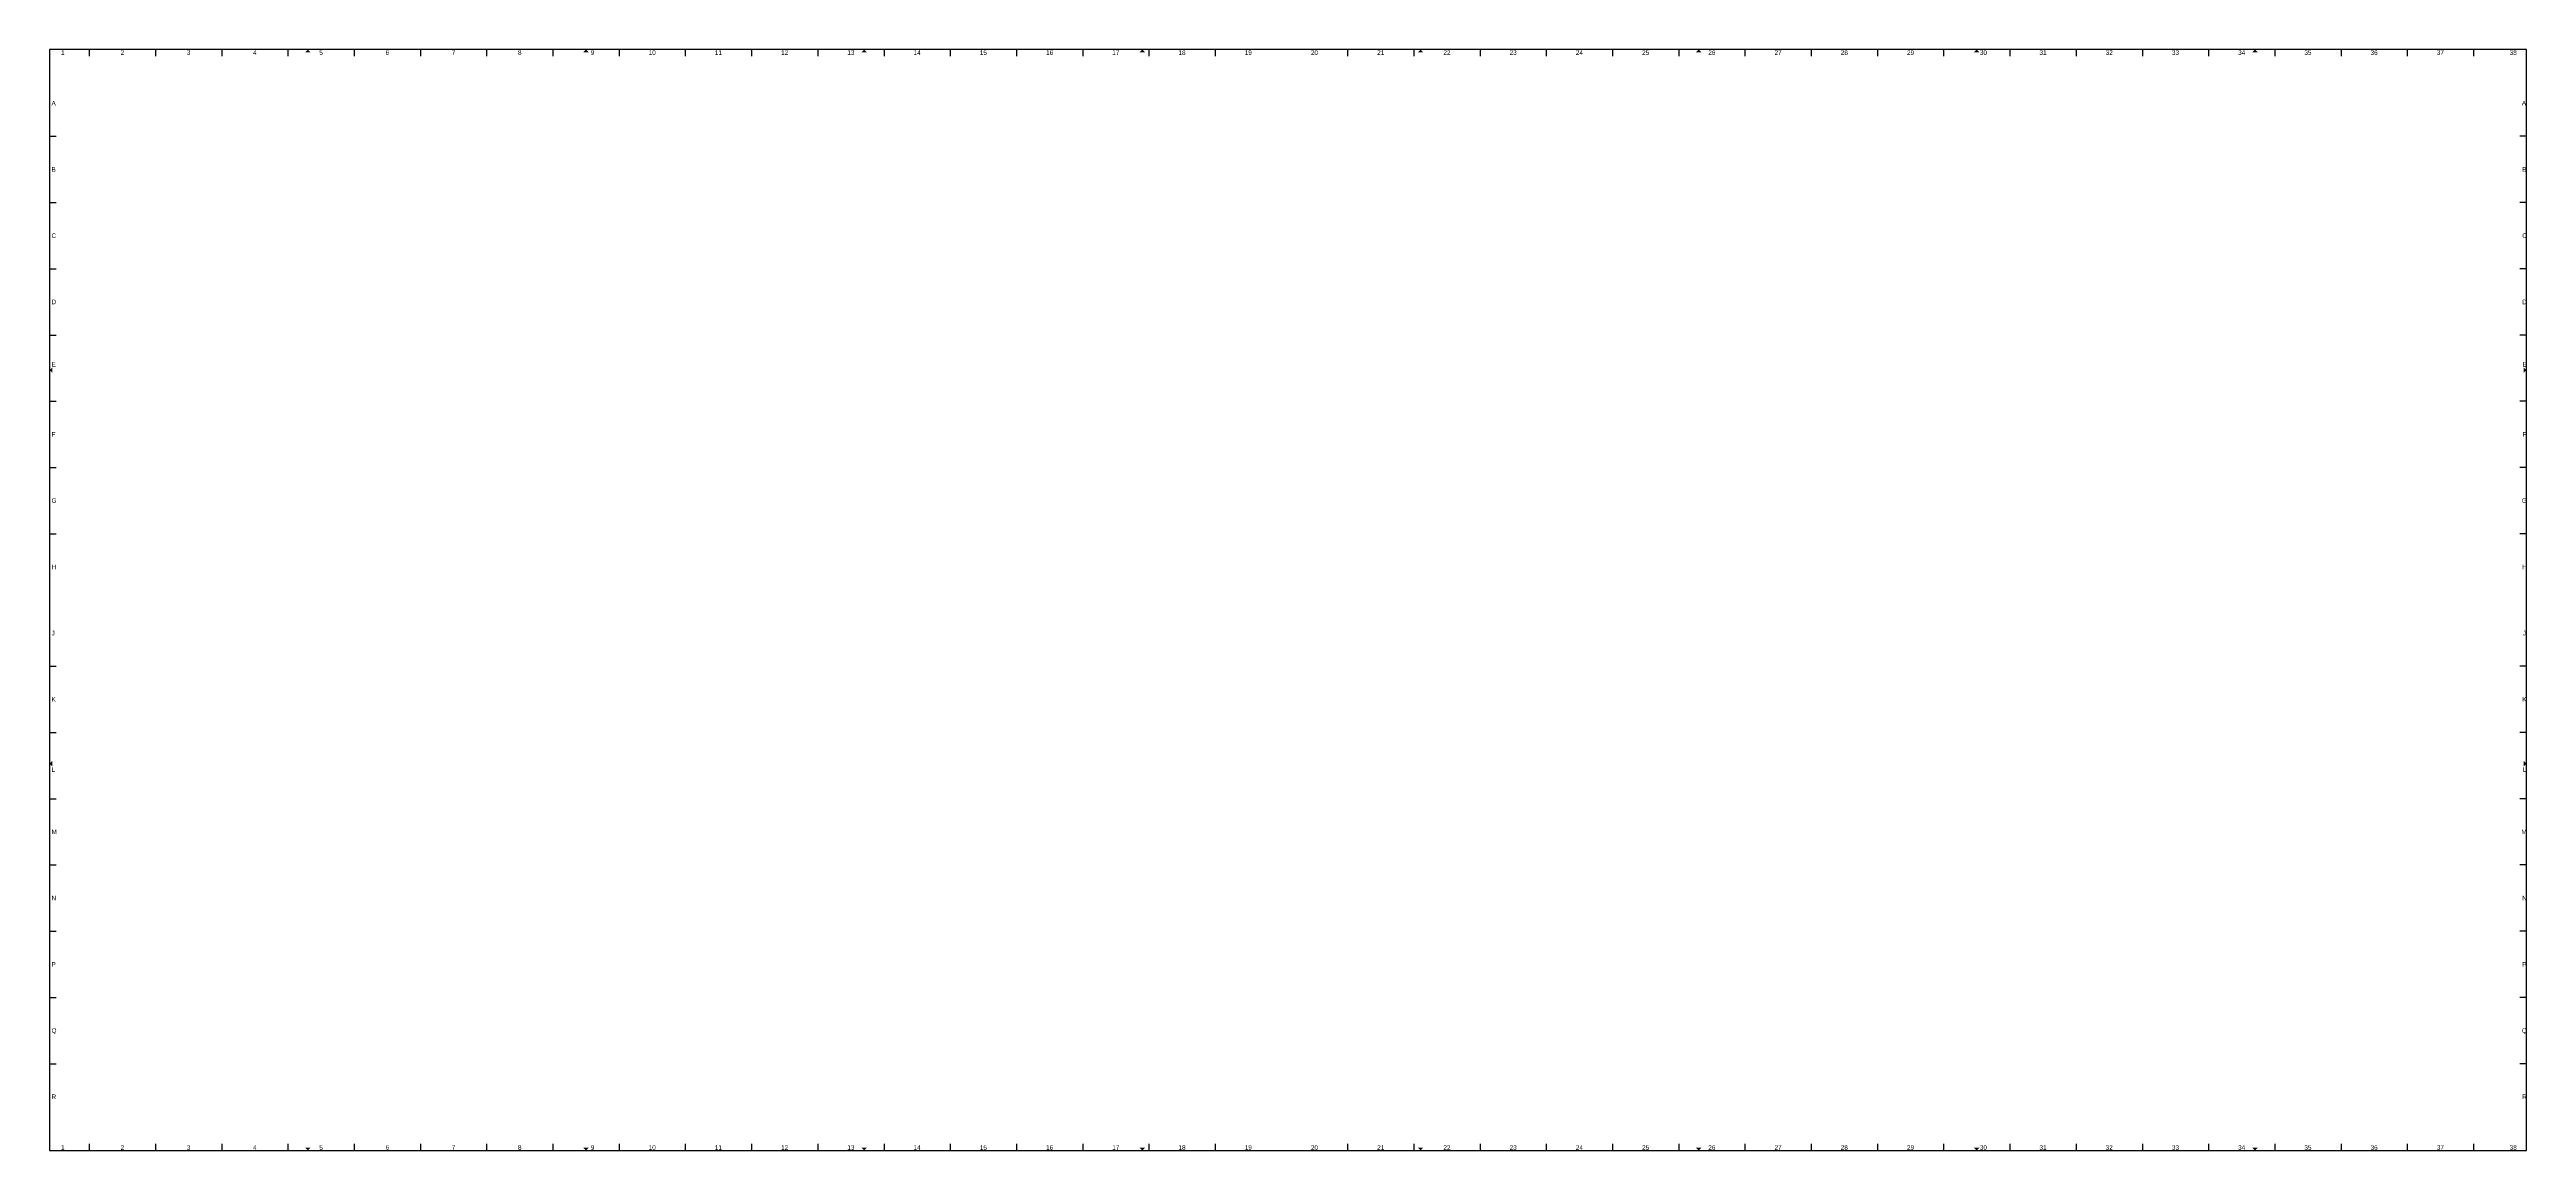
# Model space of a CAD drawing. Extents: x -5 to 1865, y -5 to 826.
import ezdxf
from ezdxf.enums import TextEntityAlignment as Align

# ---------------------------------------------------------------- set-up
doc = ezdxf.new("R2010")
doc.units = 0
doc.header["$MEASUREMENT"] = 0
doc.layers.get('0').update_dxf_attribs({"linetype": 'CONTINUOUS'})
doc.layers.add('to-xx-rooster', color=7, linetype='CONTINUOUS', lineweight=25)
doc.layers.add('to-xx-vouwmerk', color=7, linetype='CONTINUOUS', lineweight=18)
doc.styles.add('RTW_ISO', font='iso-rtw.shx')

# ---------------------------------------------------------------- blocks, each defined once
blk = doc.blocks.new('vouwpijl45')
blk.add_hatch(color=256).paths.add_polyline_path([(-2, 2), (0, 0), (2, 2)])

msp = doc.modelspace()

# ---------------------------------------------------------------- linework, layer by layer
at = {"layer": 'to-xx-rooster'}
for p, q in [((-5, 826), (-5, -5)), ((1865, 826), (-5, 826)), ((25, 826), (25, 821)), ((75, 826), (75, 821)), ((125, 826), (125, 821)), ((175, 826), (175, 821)), ((225, 826), (225, 821)), ((275, 826), (275, 821)), ((325, 826), (325, 821)), ((375, 826), (375, 821)), ((425, 826), (425, 821)), ((475, 826), (475, 821)), ((525, 826), (525, 821)), ((575, 826), (575, 821)), ((625, 826), (625, 821)), ((675, 826), (675, 821)), ((725, 826), (725, 821)), ((775, 826), (775, 821)), ((825, 826), (825, 821)), ((875, 826), (875, 821)), ((975, 826), (975, 821)), ((1025, 826), (1025, 821)), ((1075, 826), (1075, 821)), ((1125, 826), (1125, 821)), ((1175, 826), (1175, 821)), ((1225, 826), (1225, 821)), ((1275, 826), (1275, 821)), ((1325, 826), (1325, 821)), ((1375, 826), (1375, 821)), ((1425, 826), (1425, 821)), ((1475, 826), (1475, 821)), ((1525, 826), (1525, 821)), ((1575, 826), (1575, 821)), ((1625, 826), (1625, 821)), ((1675, 826), (1675, 821)), ((1725, 826), (1725, 821)), ((1775, 826), (1775, 821)), ((1825, 826), (1825, 821)), ((1865, -5), (1865, 826)), ((-5, 760.5), (0, 760.5)), ((1865, 760.5), (1860, 760.5)), ((-5, 710.5), (0, 710.5)), ((1865, 710.5), (1860, 710.5)), ((-5, 660.5), (0, 660.5)), ((1865, 660.5), (1860, 660.5)), ((-5, 610.5), (0, 610.5)), ((1865, 610.5), (1860, 610.5)), ((-5, 560.5), (0, 560.5)), ((1865, 560.5), (1860, 560.5)), ((-5, 510.5), (0, 510.5)), ((1865, 510.5), (1860, 510.5)), ((-5, 460.5), (0, 460.5)), ((1865, 460.5), (1860, 460.5)), ((-5, 360.5), (0, 360.5)), ((1865, 360.5), (1860, 360.5)), ((-5, 310.5), (0, 310.5)), ((1865, 310.5), (1860, 310.5)), ((-5, 260.5), (0, 260.5)), ((1865, 260.5), (1860, 260.5)), ((-5, 210.5), (0, 210.5)), ((1865, 210.5), (1860, 210.5)), ((-5, 160.5), (0, 160.5)), ((1865, 160.5), (1860, 160.5)), ((-5, 110.5), (0, 110.5)), ((1865, 110.5), (1860, 110.5)), ((-5, 60.5), (0, 60.5)), ((1865, 60.5), (1860, 60.5)), ((25, 0), (25, -5)), ((75, 0), (75, -5)), ((125, 0), (125, -5)), ((175, 0), (175, -5)), ((225, 0), (225, -5)), ((275, 0), (275, -5)), ((325, 0), (325, -5)), ((375, 0), (375, -5)), ((425, 0), (425, -5)), ((475, 0), (475, -5)), ((525, 0), (525, -5)), ((575, 0), (575, -5)), ((625, 0), (625, -5)), ((675, 0), (675, -5)), ((725, 0), (725, -5)), ((775, 0), (775, -5)), ((825, 0), (825, -5)), ((875, 0), (875, -5)), ((975, 0), (975, -5)), ((1025, 0), (1025, -5)), ((1075, 0), (1075, -5)), ((1125, 0), (1125, -5)), ((1175, 0), (1175, -5)), ((1225, 0), (1225, -5)), ((1275, 0), (1275, -5)), ((1325, 0), (1325, -5)), ((1375, 0), (1375, -5)), ((1425, 0), (1425, -5)), ((1475, 0), (1475, -5)), ((1525, 0), (1525, -5)), ((1575, 0), (1575, -5)), ((1625, 0), (1625, -5)), ((1675, 0), (1675, -5)), ((1725, 0), (1725, -5)), ((1775, 0), (1775, -5)), ((1825, 0), (1825, -5)), ((-5, -5), (1865, -5))]:
    msp.add_line(p, q, dxfattribs=at)

# ---------------------------------------------------------------- block references
at = {"layer": 'to-xx-vouwmerk', "xscale": -1}
for p, rotation in [((190, 826), 180), ((400, 826), 180), ((610, 826), 180), ((820, 826), 180), ((1030, 826), 180), ((1240, 826), 180), ((1450, 826), 180), ((1660, 826), 180), ((1865, 584), 90), ((1865, 287), 90)]:
    msp.add_blockref('vouwpijl45', p, dxfattribs=dict(at, rotation=rotation))
at = {"layer": 'to-xx-vouwmerk', "rotation": 270}
for p in [(-5, 584), (-5, 287)]:
    msp.add_blockref('vouwpijl45', p, dxfattribs=at)
at = {"layer": 'to-xx-vouwmerk'}
for p in [(190, -5), (400, -5), (610, -5), (820, -5), (1030, -5), (1240, -5), (1450, -5), (1660, -5)]:
    msp.add_blockref('vouwpijl45', p, dxfattribs=at)

# ---------------------------------------------------------------- texts
at = {"layer": 'to-xx-rooster', "style": 'RTW_ISO'}
for s, p in [('1', (5, 820.9)), ('2', (50, 820.9)), ('3', (100, 820.9)), ('4', (150, 820.9)), ('5', (200, 820.9)), ('6', (250, 820.9)), ('7', (300, 820.9)), ('8', (350, 820.9)), ('9', (405, 820.9)), ('10', (450, 820.9)), ('11', (500, 820.9)), ('12', (550, 820.9)), ('13', (600, 820.9)), ('14', (650, 820.9)), ('15', (700, 820.9)), ('16', (750, 820.9)), ('17', (800, 820.9)), ('18', (850, 820.9)), ('19', (900, 820.9)), ('20', (950, 820.9)), ('21', (1000, 820.9)), ('22', (1050, 820.9)), ('23', (1100, 820.9)), ('24', (1150, 820.9)), ('25', (1200, 820.9)), ('26', (1250, 820.9)), ('27', (1300, 820.9)), ('28', (1350, 820.9)), ('29', (1400, 820.9)), ('30', (1455, 820.9)), ('31', (1500, 820.9)), ('32', (1550, 820.9)), ('33', (1600, 820.9)), ('34', (1650, 820.9)), ('35', (1700, 820.9)), ('36', (1750, 820.9)), ('37', (1800, 820.9)), ('38', (1855, 820.9)), ('1', (5, -5.6, 5)), ('2', (50, -5.6, 5)), ('3', (100, -5.6, 5)), ('4', (150, -5.6, 5)), ('5', (200, -5.6, 5)), ('6', (250, -5.6, 5)), ('7', (300, -5.6, 5)), ('8', (350, -5.6, 5)), ('9', (405, -5.6, 5)), ('10', (450, -5.6, 5)), ('11', (500, -5.6, 5)), ('12', (550, -5.6, 5)), ('13', (600, -5.6, 5)), ('14', (650, -5.6, 5)), ('15', (700, -5.6, 5)), ('16', (750, -5.6, 5)), ('17', (800, -5.6, 5)), ('18', (850, -5.6, 5)), ('19', (900, -5.6, 5)), ('20', (950, -5.6, 5)), ('21', (1000, -5.6, 5)), ('22', (1050, -5.6, 5)), ('23', (1100, -5.6, 5)), ('24', (1150, -5.6, 5)), ('25', (1200, -5.6, 5)), ('26', (1250, -5.6, 5)), ('27', (1300, -5.6, 5)), ('28', (1350, -5.6, 5)), ('29', (1400, -5.6, 5)), ('30', (1455, -5.6, 5)), ('31', (1500, -5.6, 5)), ('32', (1550, -5.6, 5)), ('33', (1600, -5.6, 5)), ('34', (1650, -5.6, 5)), ('35', (1700, -5.6, 5)), ('36', (1750, -5.6, 5)), ('37', (1800, -5.6, 5)), ('38', (1855, -5.6, 5))]:
    msp.add_text(s, height=3.5, dxfattribs=at).set_placement(p, align=Align.BOTTOM_CENTER)
for s, p in [('A', (-3.5, 785.5)), ('A', (1861.5, 785.5)), ('B', (-3.5, 735.5)), ('B', (1861.8, 735.5)), ('C', (-3.5, 685.5)), ('C', (1861.8, 685.5)), ('D', (-3.5, 635.5)), ('D', (1861.8, 635.5)), ('E', (-3.5, 588.5)), ('E', (1862, 588.5)), ('F', (-3.5, 535.5)), ('F', (1862, 535.5)), ('G', (-3.5, 485.5)), ('G', (1861.5, 485.5)), ('H', (-3.5, 435.5)), ('H', (1861.8, 435.5)), ('J', (-3.5, 385.5)), ('J', (1862.2, 385.5)), ('K', (-3.5, 335.5)), ('K', (1861.8, 335.5)), ('L', (-3.5, 282.5)), ('L', (1862.2, 282.5)), ('M', (-3.5, 235.5)), ('M', (1861.2, 235.5)), ('N', (-3.5, 185.5)), ('N', (1861.8, 185.5)), ('P', (-3.5, 135.5)), ('P', (1861.8, 135.5)), ('Q', (-3.5, 85.5)), ('Q', (1861.5, 85.5)), ('R', (-3.5, 35.5)), ('R', (1861.8, 35.5))]:
    msp.add_text(s, height=3.5, dxfattribs=at).set_placement(p, align=Align.MIDDLE_LEFT)

doc.saveas('drawing.dxf')
